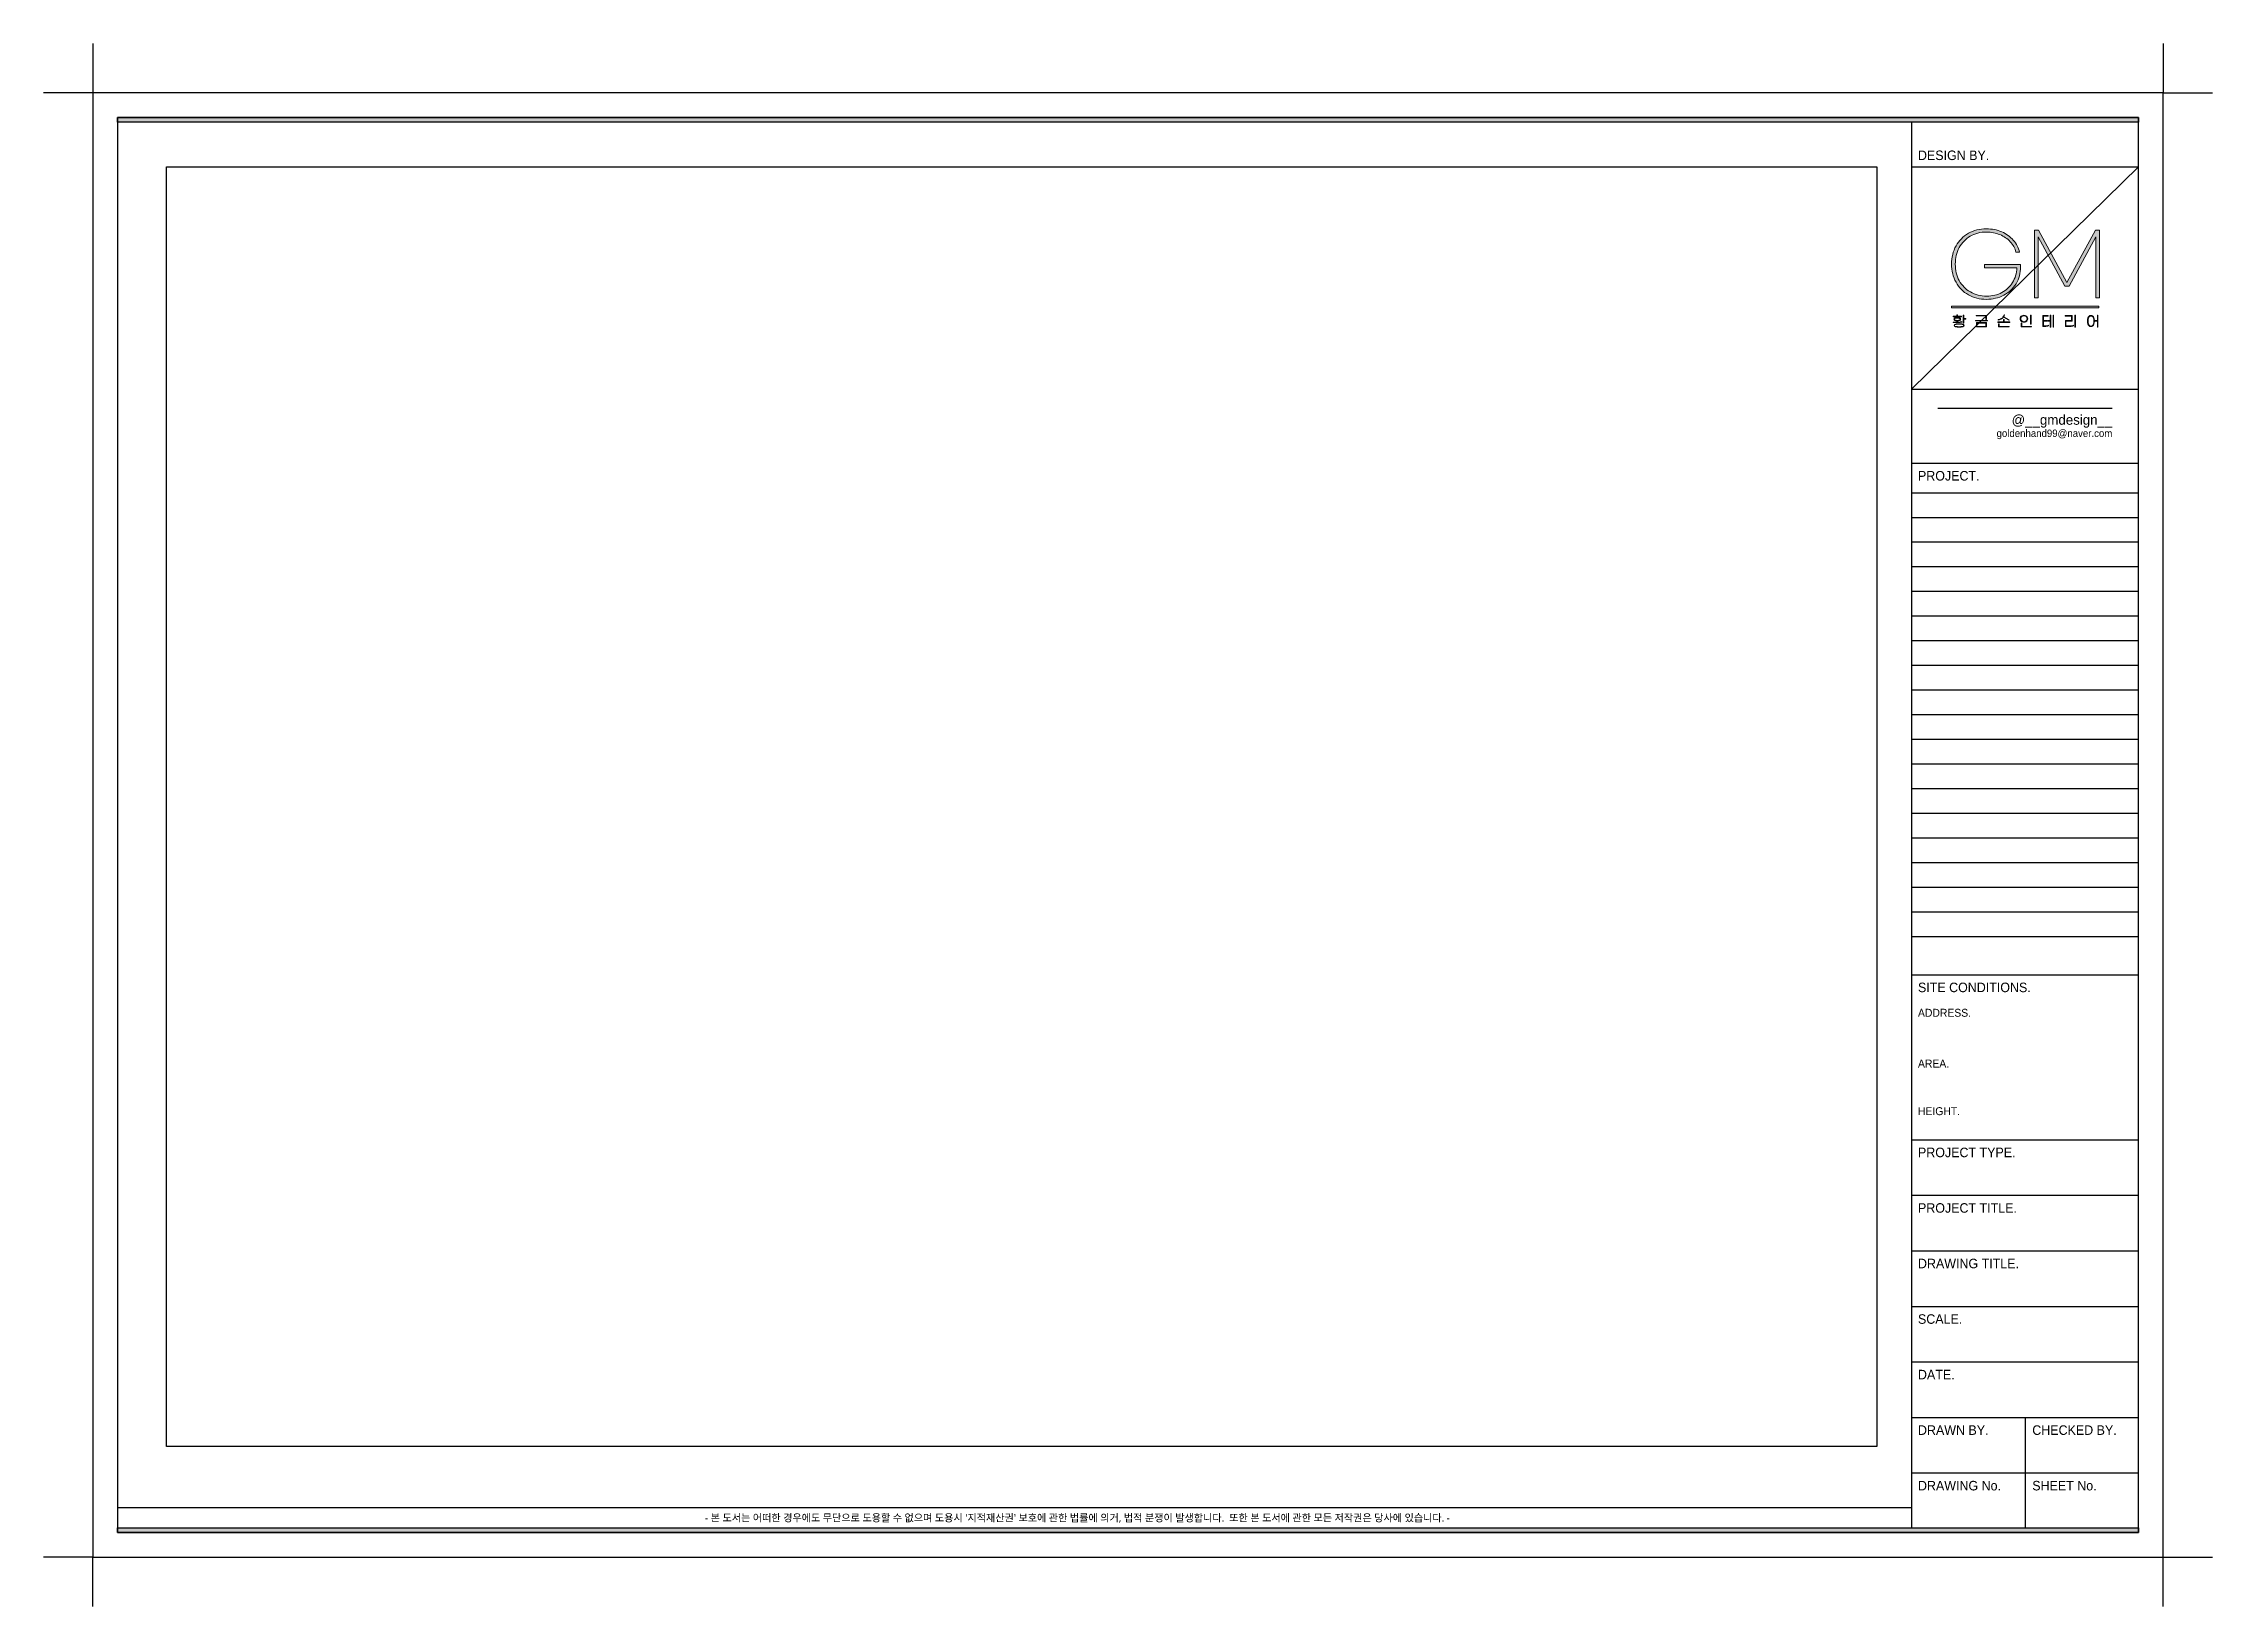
# Model space of a CAD drawing. Header units: millimetres. Extents: x 0 to 460316, y -63250 to 103204.
# Drawn here: x 15232 to 37232, y -8687 to 7163 of the extents above; entities that cross this region are included whole.
import ezdxf
from ezdxf.enums import TextEntityAlignment as Align

# ---------------------------------------------------------------- set-up
doc = ezdxf.new("R2010")
doc.units = ezdxf.units.MM
doc.header["$LTSCALE"] = 25
doc.layers.add('_U+B808_U+C774_U+C5B4 2', color=7, linetype='Continuous')
doc.layers.add('FORM(YOURNAME)-11', color=1, linetype='Continuous')
doc.styles.add('YOURNAME', font='HY울릉도M.TTF')
doc.styles.add('이윤정', font='l_10646.ttf')

msp = doc.modelspace()

# ---------------------------------------------------------------- texts
at = {"layer": 'FORM(YOURNAME)-11', "color": 14, "style": 'YOURNAME'}
for s, height, p in [('DESIGN BY.', 96.536, (34243.45, 6028.36)), ('PROJECT.', 96.536, (34243.45, 2778.8)), ('SITE CONDITIONS.', 96.5357, (34243.45, -2408.63)), ('PROJECT TYPE.', 96.5357, (34243.45, -4081.92)), ('PROJECT TITLE.', 96.5357, (34243.45, -4645.04)), ('DRAWING TITLE.', 96.5357, (34243.45, -5208.17)), ('SCALE.', 96.536, (34243.45, -5771.29)), ('DATE.', 96.536, (34243.45, -6334.42)), ('DRAWN BY.', 96.536, (34243.45, -6897.54)), ('CHECKED BY.', 96.5357, (35402.74, -6897.54)), ('DRAWING No.', 96.5357, (34243.45, -7460.67)), ('SHEET No.', 96.536, (35402.74, -7460.67))]:
    msp.add_text(s, height=height, dxfattribs=at).set_placement(p, align=Align.MIDDLE_LEFT)
for s, height, width, p in [('@__gmdesign__', 100, 1.03, (36214.35, 3296.36)), ('goldenhand99@naver.com', 75, 0.995, (36214.35, 3172.62))]:
    msp.add_text(s, height=height, dxfattribs=dict(at, width=width)).set_placement(p, align=Align.RIGHT)
at = {"layer": 'FORM(YOURNAME)-11', "color": 251, "style": 'YOURNAME'}
for s, p in [('ADDRESS.', (34243.45, -2666.06)), ('AREA.', (34243.45, -3180.92)), ('HEIGHT.', (34243.45, -3663.6))]:
    msp.add_text(s, height=80.446, dxfattribs=at).set_placement(p, align=Align.MIDDLE_LEFT)
at = {"layer": 'FORM(YOURNAME)-11', "color": 1, "style": '이윤정'}
msp.add_text("- 본 도서는 어떠한 경우에도 무단으로 도용할 수 없으며 도용시 '지적재산권' 보호에 관한 법률에 의거, 법적 분쟁이 발생합니다.  또한 본 도서에 관한 모든 저작권은 당사에 있습니다. -", height=75, dxfattribs=at).set_placement((25719.21, -7787.04), align=Align.MIDDLE_CENTER)

# ---------------------------------------------------------------- blocks, each defined once
blk = doc.blocks.new('block 29')
at = {"layer": '_U+B808_U+C774_U+C5B4 2'}
h = blk.add_hatch(color=35, dxfattribs=at)
h.dxf.hatch_style = 2
edge = h.paths.add_edge_path()
edge.add_spline(control_points=[(626.29, -130.32), (626.06, -130.35), (625.8, -130.36), (625.5, -130.36), (625.5, -130.36), (624.38, -130.36), (624.38, -130.36), (624.38, -130.36), (624.38, -130.21), (624.38, -130.21), (624.38, -130.21), (625.42, -130.21), (625.42, -130.21), (625.42, -130.21), (625.42, -129.89), (625.42, -129.89), (625.16, -129.88), (624.96, -129.84), (624.81, -129.76), (624.66, -129.68), (624.58, -129.57), (624.58, -129.44), (624.58, -129.3), (624.66, -129.19), (624.83, -129.1), (625, -129.02), (625.22, -128.98), (625.5, -128.98), (625.79, -128.98), (626.01, -129.02), (626.18, -129.1), (626.34, -129.19), (626.43, -129.3), (626.43, -129.44), (626.43, -129.57), (626.35, -129.68), (626.2, -129.76), (626.05, -129.84), (625.84, -129.89), (625.58, -129.89), (625.58, -129.89), (625.58, -130.21), (625.58, -130.21), (626.18, -130.2), (626.58, -130.16), (626.78, -130.07), (626.78, -130.07), (626.78, -130.22), (626.78, -130.22), (626.68, -130.27), (626.51, -130.3), (626.29, -130.32)], knot_values=[0, 0, 0, 0, 1, 1, 1, 2, 2, 2, 3, 3, 3, 4, 4, 4, 5, 5, 5, 6, 6, 6, 7, 7, 7, 8, 8, 8, 9, 9, 9, 10, 10, 10, 11, 11, 11, 12, 12, 12, 13, 13, 13, 14, 14, 14, 15, 15, 15, 16, 16, 16, 17, 17, 17, 17], degree=3, periodic=0)
h.paths.add_polyline_path([(626.62, -128.8), (624.41, -128.8), (624.41, -128.65), (625.41, -128.65), (625.41, -128.24), (625.58, -128.24), (625.58, -128.65), (626.62, -128.65)])
edge = h.paths.add_edge_path()
edge.add_spline(control_points=[(626.98, -130.76), (627.24, -130.83), (627.37, -130.96), (627.37, -131.13), (627.37, -131.3), (627.24, -131.42), (626.98, -131.5), (626.72, -131.57), (626.39, -131.61), (626, -131.61), (625.61, -131.61), (625.28, -131.57), (625.02, -131.5), (624.76, -131.42), (624.63, -131.3), (624.63, -131.13), (624.63, -130.96), (624.76, -130.83), (625.02, -130.76), (625.28, -130.68), (625.61, -130.65), (626, -130.65), (626.39, -130.65), (626.72, -130.68), (626.98, -130.76)], knot_values=[0, 0, 0, 0, 1, 1, 1, 2, 2, 2, 3, 3, 3, 4, 4, 4, 5, 5, 5, 6, 6, 6, 7, 7, 7, 8, 8, 8, 8], degree=3, periodic=0)
edge = h.paths.add_edge_path()
edge.add_spline(control_points=[(624.95, -129.67), (625.09, -129.72), (625.27, -129.75), (625.5, -129.75), (625.73, -129.75), (625.92, -129.72), (626.06, -129.67), (626.2, -129.61), (626.27, -129.53), (626.27, -129.44), (626.27, -129.34), (626.2, -129.27), (626.06, -129.21), (625.92, -129.15), (625.73, -129.13), (625.5, -129.13), (625.27, -129.13), (625.09, -129.15), (624.95, -129.21), (624.81, -129.27), (624.74, -129.34), (624.74, -129.44), (624.74, -129.53), (624.81, -129.61), (624.95, -129.67)], knot_values=[0, 0, 0, 0, 1, 1, 1, 2, 2, 2, 3, 3, 3, 4, 4, 4, 5, 5, 5, 6, 6, 6, 7, 7, 7, 8, 8, 8, 8], degree=3, periodic=0)
edge = h.paths.add_edge_path()
edge.add_spline(control_points=[(626.83, -131.38), (627.08, -131.33), (627.2, -131.25), (627.2, -131.13), (627.2, -131.01), (627.08, -130.92), (626.83, -130.87), (626.59, -130.82), (626.31, -130.79), (626, -130.79), (625.69, -130.79), (625.41, -130.82), (625.17, -130.87), (624.92, -130.92), (624.8, -131.01), (624.8, -131.13), (624.8, -131.25), (624.92, -131.33), (625.17, -131.38), (625.41, -131.44), (625.69, -131.46), (626, -131.46), (626.31, -131.46), (626.59, -131.44), (626.83, -131.38)], knot_values=[0, 0, 0, 0, 1, 1, 1, 2, 2, 2, 3, 3, 3, 4, 4, 4, 5, 5, 5, 6, 6, 6, 7, 7, 7, 8, 8, 8, 8], degree=3, periodic=0)
h.paths.add_polyline_path([(627.8, -129.28), (627.8, -129.43), (627.29, -129.43), (627.29, -130.53), (627.13, -130.53), (627.13, -128.32), (627.29, -128.32), (627.29, -129.28)])
h = blk.add_hatch(color=35, dxfattribs=at)
h.dxf.hatch_style = 2
h.paths.add_polyline_path([(633.67, -129.92), (630.41, -129.92), (630.41, -129.77), (633.67, -129.77)])
h.paths.add_polyline_path([(633.4, -129.51), (633.24, -129.51), (633.24, -128.55), (630.66, -128.55), (630.66, -128.4), (633.4, -128.4)])
h.paths.add_polyline_path([(633.41, -131.54), (630.67, -131.54), (630.67, -130.36), (633.41, -130.36)])
h.paths.add_polyline_path([(633.25, -131.39), (633.25, -130.51), (630.83, -130.51), (630.83, -131.39)])
h = blk.add_hatch(color=35, dxfattribs=at)
h.dxf.hatch_style = 2
h.paths.add_polyline_path([(639.69, -130.16), (639.69, -130.31), (636.44, -130.31), (636.44, -130.16), (637.98, -130.16), (637.98, -129.51), (638.15, -129.51), (638.15, -130.16)])
edge = h.paths.add_edge_path()
edge.add_spline(control_points=[(637.36, -129.47), (637.09, -129.61), (636.83, -129.68), (636.58, -129.68), (636.58, -129.68), (636.58, -129.53), (636.58, -129.53), (636.8, -129.52), (637.02, -129.46), (637.24, -129.35), (637.47, -129.24), (637.66, -129.08), (637.83, -128.89), (638, -128.7), (638.1, -128.49), (638.15, -128.26), (638.15, -128.26), (638.31, -128.28), (638.31, -128.28), (638.27, -128.46), (638.21, -128.63), (638.1, -128.79), (638.1, -128.79), (639.55, -129.58), (639.55, -129.58), (639.55, -129.58), (639.48, -129.71), (639.48, -129.71), (639.48, -129.71), (638.01, -128.93), (638.01, -128.93), (637.84, -129.15), (637.62, -129.33), (637.36, -129.47)], knot_values=[0, 0, 0, 0, 1, 1, 1, 2, 2, 2, 3, 3, 3, 4, 4, 4, 5, 5, 5, 6, 6, 6, 7, 7, 7, 8, 8, 8, 9, 9, 9, 10, 10, 10, 11, 11, 11, 11], degree=3, periodic=0)
h.paths.add_polyline_path([(636.86, -131.39), (639.51, -131.39), (639.51, -131.54), (636.7, -131.54), (636.7, -130.65), (636.86, -130.65)])
h = blk.add_hatch(color=35, dxfattribs=at)
h.dxf.hatch_style = 2
edge = h.paths.add_edge_path()
edge.add_spline(control_points=[(644.09, -128.5), (644.24, -128.59), (644.35, -128.7), (644.43, -128.84), (644.51, -128.98), (644.55, -129.14), (644.55, -129.31), (644.55, -129.49), (644.51, -129.65), (644.43, -129.79), (644.35, -129.93), (644.24, -130.04), (644.09, -130.13), (643.93, -130.21), (643.75, -130.25), (643.54, -130.25), (643.33, -130.25), (643.15, -130.21), (643, -130.13), (642.85, -130.04), (642.73, -129.93), (642.65, -129.79), (642.57, -129.65), (642.53, -129.49), (642.53, -129.31), (642.53, -129.14), (642.57, -128.98), (642.65, -128.84), (642.73, -128.7), (642.85, -128.59), (643, -128.5), (643.15, -128.42), (643.33, -128.38), (643.54, -128.38), (643.75, -128.38), (643.93, -128.42), (644.09, -128.5)], knot_values=[0, 0, 0, 0, 1, 1, 1, 2, 2, 2, 3, 3, 3, 4, 4, 4, 5, 5, 5, 6, 6, 6, 7, 7, 7, 8, 8, 8, 9, 9, 9, 10, 10, 10, 11, 11, 11, 12, 12, 12, 12], degree=3, periodic=0)
edge = h.paths.add_edge_path()
edge.add_spline(control_points=[(643.1, -128.62), (642.97, -128.69), (642.87, -128.78), (642.8, -128.9), (642.73, -129.02), (642.7, -129.16), (642.7, -129.31), (642.7, -129.47), (642.73, -129.61), (642.8, -129.73), (642.87, -129.85), (642.97, -129.94), (643.1, -130.01), (643.23, -130.07), (643.38, -130.11), (643.54, -130.11), (643.71, -130.11), (643.86, -130.07), (643.99, -130.01), (644.12, -129.94), (644.21, -129.85), (644.28, -129.73), (644.35, -129.61), (644.39, -129.47), (644.39, -129.31), (644.39, -129.16), (644.35, -129.02), (644.28, -128.9), (644.21, -128.78), (644.12, -128.69), (643.99, -128.62), (643.86, -128.56), (643.71, -128.52), (643.54, -128.52), (643.38, -128.52), (643.23, -128.56), (643.1, -128.62)], knot_values=[0, 0, 0, 0, 1, 1, 1, 2, 2, 2, 3, 3, 3, 4, 4, 4, 5, 5, 5, 6, 6, 6, 7, 7, 7, 8, 8, 8, 9, 9, 9, 10, 10, 10, 11, 11, 11, 12, 12, 12, 12], degree=3, periodic=0)
h.paths.add_polyline_path([(642.98, -131.39), (645.58, -131.39), (645.58, -131.54), (642.82, -131.54), (642.82, -130.53), (642.98, -130.53)])
h.paths.add_polyline_path([(645.45, -130.78), (645.29, -130.78), (645.29, -128.32), (645.45, -128.32)])
h = blk.add_hatch(color=35, dxfattribs=at)
h.dxf.hatch_style = 2
edge = h.paths.add_edge_path()
edge.add_spline(control_points=[(649.11, -131.24), (649.37, -131.24), (649.58, -131.22), (649.75, -131.19), (649.92, -131.17), (650.08, -131.12), (650.22, -131.05), (650.22, -131.05), (650.22, -131.21), (650.22, -131.21), (649.97, -131.33), (649.61, -131.39), (649.13, -131.39), (649.13, -131.39), (648.63, -131.39), (648.63, -131.39), (648.63, -131.39), (648.63, -128.48), (648.63, -128.48), (648.63, -128.48), (650.06, -128.48), (650.06, -128.48), (650.06, -128.48), (650.06, -128.63), (650.06, -128.63), (650.06, -128.63), (648.79, -128.63), (648.79, -128.63), (648.79, -128.63), (648.79, -129.81), (648.79, -129.81), (648.79, -129.81), (649.87, -129.81), (649.87, -129.81), (649.87, -129.81), (649.87, -129.96), (649.87, -129.96), (649.87, -129.96), (648.79, -129.96), (648.79, -129.96), (648.79, -129.96), (648.79, -131.24), (648.79, -131.24), (648.79, -131.24), (649.11, -131.24), (649.11, -131.24)], knot_values=[0, 0, 0, 0, 1, 1, 1, 2, 2, 2, 3, 3, 3, 4, 4, 4, 5, 5, 5, 6, 6, 6, 7, 7, 7, 8, 8, 8, 9, 9, 9, 10, 10, 10, 11, 11, 11, 12, 12, 12, 13, 13, 13, 14, 14, 14, 15, 15, 15, 15], degree=3, periodic=0)
h.paths.add_polyline_path([(650.64, -128.35), (650.8, -128.35), (650.8, -131.56), (650.64, -131.56), (650.64, -129.94), (650.06, -129.94), (650.06, -129.79), (650.64, -129.79)])
h.paths.add_polyline_path([(651.57, -128.32), (651.57, -131.62), (651.41, -131.62), (651.41, -128.32)])
h = blk.add_hatch(color=35, dxfattribs=at)
h.dxf.hatch_style = 2
edge = h.paths.add_edge_path()
edge.add_spline(control_points=[(656.55, -129.97), (656.55, -129.97), (654.9, -129.97), (654.9, -129.97), (654.9, -129.97), (654.9, -131.24), (654.9, -131.24), (654.9, -131.24), (656.08, -131.24), (656.08, -131.24), (656.23, -131.24), (656.39, -131.22), (656.55, -131.19), (656.7, -131.17), (656.83, -131.13), (656.93, -131.08), (656.93, -131.08), (656.93, -131.23), (656.93, -131.23), (656.83, -131.28), (656.71, -131.32), (656.55, -131.34), (656.4, -131.37), (656.24, -131.39), (656.08, -131.39), (656.08, -131.39), (654.74, -131.39), (654.74, -131.39), (654.74, -131.39), (654.74, -129.82), (654.74, -129.82), (654.74, -129.82), (656.39, -129.82), (656.39, -129.82), (656.39, -129.82), (656.39, -128.63), (656.39, -128.63), (656.39, -128.63), (654.73, -128.63), (654.73, -128.63), (654.73, -128.63), (654.73, -128.48), (654.73, -128.48), (654.73, -128.48), (656.55, -128.48), (656.55, -128.48), (656.55, -128.48), (656.55, -129.97), (656.55, -129.97)], knot_values=[0, 0, 0, 0, 1, 1, 1, 2, 2, 2, 3, 3, 3, 4, 4, 4, 5, 5, 5, 6, 6, 6, 7, 7, 7, 8, 8, 8, 9, 9, 9, 10, 10, 10, 11, 11, 11, 12, 12, 12, 13, 13, 13, 14, 14, 14, 15, 15, 15, 16, 16, 16, 16], degree=3, periodic=0)
h.paths.add_polyline_path([(657.51, -131.62), (657.34, -131.62), (657.34, -128.32), (657.51, -128.32)])
h = blk.add_hatch(color=35, dxfattribs=at)
h.dxf.hatch_style = 2
edge = h.paths.add_edge_path()
edge.add_spline(control_points=[(663.56, -128.32), (663.56, -128.32), (663.56, -131.62), (663.56, -131.62), (663.56, -131.62), (663.4, -131.62), (663.4, -131.62), (663.4, -131.62), (663.4, -129.94), (663.4, -129.94), (663.4, -129.94), (662.6, -129.94), (662.6, -129.94), (662.6, -130.27), (662.56, -130.54), (662.48, -130.77), (662.4, -130.99), (662.29, -131.16), (662.14, -131.27), (662, -131.38), (661.84, -131.43), (661.65, -131.43), (661.47, -131.43), (661.3, -131.38), (661.16, -131.27), (661.02, -131.16), (660.91, -130.99), (660.82, -130.76), (660.74, -130.54), (660.7, -130.26), (660.7, -129.93), (660.7, -129.6), (660.74, -129.33), (660.82, -129.1), (660.91, -128.88), (661.02, -128.71), (661.16, -128.6), (661.3, -128.49), (661.47, -128.43), (661.65, -128.43), (661.83, -128.43), (661.99, -128.48), (662.13, -128.58), (662.26, -128.68), (662.37, -128.83), (662.46, -129.04), (662.54, -129.24), (662.59, -129.5), (662.6, -129.79), (662.6, -129.79), (663.4, -129.79), (663.4, -129.79), (663.4, -129.79), (663.4, -128.32), (663.4, -128.32), (663.4, -128.32), (663.56, -128.32), (663.56, -128.32)], knot_values=[0, 0, 0, 0, 1, 1, 1, 2, 2, 2, 3, 3, 3, 4, 4, 4, 5, 5, 5, 6, 6, 6, 7, 7, 7, 8, 8, 8, 9, 9, 9, 10, 10, 10, 11, 11, 11, 12, 12, 12, 13, 13, 13, 14, 14, 14, 15, 15, 15, 16, 16, 16, 17, 17, 17, 18, 18, 18, 19, 19, 19, 19], degree=3, periodic=0)
edge = h.paths.add_edge_path()
edge.add_spline(control_points=[(662.06, -131.13), (662.18, -131.03), (662.27, -130.88), (662.34, -130.68), (662.4, -130.48), (662.44, -130.23), (662.44, -129.93), (662.44, -129.64), (662.4, -129.39), (662.34, -129.19), (662.27, -128.98), (662.18, -128.83), (662.06, -128.73), (661.94, -128.63), (661.8, -128.58), (661.65, -128.58), (661.5, -128.58), (661.37, -128.63), (661.25, -128.73), (661.13, -128.83), (661.04, -128.98), (660.97, -129.19), (660.9, -129.39), (660.87, -129.64), (660.87, -129.93), (660.87, -130.23), (660.9, -130.48), (660.97, -130.68), (661.04, -130.88), (661.13, -131.03), (661.25, -131.13), (661.37, -131.23), (661.5, -131.28), (661.65, -131.28), (661.8, -131.28), (661.94, -131.23), (662.06, -131.13)], knot_values=[0, 0, 0, 0, 1, 1, 1, 2, 2, 2, 3, 3, 3, 4, 4, 4, 5, 5, 5, 6, 6, 6, 7, 7, 7, 8, 8, 8, 9, 9, 9, 10, 10, 10, 11, 11, 11, 12, 12, 12, 12], degree=3, periodic=0)
at = {"layer": '_U+B808_U+C774_U+C5B4 2', "lineweight": 0}
for points in [[(626.62, -128.8), (624.41, -128.8), (624.41, -128.65), (625.41, -128.65), (625.41, -128.24), (625.58, -128.24), (625.58, -128.65), (626.62, -128.65), (626.62, -128.8)], [(627.8, -129.28), (627.8, -129.43), (627.29, -129.43), (627.29, -130.53), (627.13, -130.53), (627.13, -128.32), (627.29, -128.32), (627.29, -129.28), (627.8, -129.28)], [(633.4, -129.51), (633.24, -129.51), (633.24, -128.55), (630.66, -128.55), (630.66, -128.4), (633.4, -128.4), (633.4, -129.51)], [(645.45, -130.78), (645.29, -130.78), (645.29, -128.32), (645.45, -128.32), (645.45, -130.78)], [(650.64, -128.35), (650.8, -128.35), (650.8, -131.56), (650.64, -131.56), (650.64, -129.94), (650.06, -129.94), (650.06, -129.79), (650.64, -129.79), (650.64, -128.35)], [(651.57, -128.32), (651.57, -131.62), (651.41, -131.62), (651.41, -128.32), (651.57, -128.32)], [(657.51, -131.62), (657.34, -131.62), (657.34, -128.32), (657.51, -128.32), (657.51, -131.62)], [(633.67, -129.92), (630.41, -129.92), (630.41, -129.77), (633.67, -129.77), (633.67, -129.92)], [(633.41, -131.54), (630.67, -131.54), (630.67, -130.36), (633.41, -130.36), (633.41, -131.54)], [(633.25, -131.39), (633.25, -130.51), (630.83, -130.51), (630.83, -131.39), (633.25, -131.39)], [(639.69, -130.16), (639.69, -130.31), (636.44, -130.31), (636.44, -130.16), (637.98, -130.16), (637.98, -129.51), (638.15, -129.51), (638.15, -130.16), (639.69, -130.16)], [(636.86, -131.39), (639.51, -131.39), (639.51, -131.54), (636.7, -131.54), (636.7, -130.65), (636.86, -130.65), (636.86, -131.39)], [(642.98, -131.39), (645.58, -131.39), (645.58, -131.54), (642.82, -131.54), (642.82, -130.53), (642.98, -130.53), (642.98, -131.39)]]:
    blk.add_lwpolyline(points, dxfattribs=at)
for points, knots in [([(626.29, -130.32), (626.06, -130.35), (625.8, -130.36), (625.5, -130.36), (625.5, -130.36), (624.38, -130.36), (624.38, -130.36), (624.38, -130.36), (624.38, -130.21), (624.38, -130.21), (624.38, -130.21), (625.42, -130.21), (625.42, -130.21), (625.42, -130.21), (625.42, -129.89), (625.42, -129.89), (625.16, -129.88), (624.96, -129.84), (624.81, -129.76), (624.66, -129.68), (624.58, -129.57), (624.58, -129.44), (624.58, -129.3), (624.66, -129.19), (624.83, -129.1), (625, -129.02), (625.22, -128.98), (625.5, -128.98), (625.79, -128.98), (626.01, -129.02), (626.18, -129.1), (626.34, -129.19), (626.43, -129.3), (626.43, -129.44), (626.43, -129.57), (626.35, -129.68), (626.2, -129.76), (626.05, -129.84), (625.84, -129.89), (625.58, -129.89), (625.58, -129.89), (625.58, -130.21), (625.58, -130.21), (626.18, -130.2), (626.58, -130.16), (626.78, -130.07), (626.78, -130.07), (626.78, -130.22), (626.78, -130.22), (626.68, -130.27), (626.51, -130.3), (626.29, -130.32)], [0, 0, 0, 0, 1, 1, 1, 2, 2, 2, 3, 3, 3, 4, 4, 4, 5, 5, 5, 6, 6, 6, 7, 7, 7, 8, 8, 8, 9, 9, 9, 10, 10, 10, 11, 11, 11, 12, 12, 12, 13, 13, 13, 14, 14, 14, 15, 15, 15, 16, 16, 16, 17, 17, 17, 17]), ([(637.36, -129.47), (637.09, -129.61), (636.83, -129.68), (636.58, -129.68), (636.58, -129.68), (636.58, -129.53), (636.58, -129.53), (636.8, -129.52), (637.02, -129.46), (637.24, -129.35), (637.47, -129.24), (637.66, -129.08), (637.83, -128.89), (638, -128.7), (638.1, -128.49), (638.15, -128.26), (638.15, -128.26), (638.31, -128.28), (638.31, -128.28), (638.27, -128.46), (638.21, -128.63), (638.1, -128.79), (638.1, -128.79), (639.55, -129.58), (639.55, -129.58), (639.55, -129.58), (639.48, -129.71), (639.48, -129.71), (639.48, -129.71), (638.01, -128.93), (638.01, -128.93), (637.84, -129.15), (637.62, -129.33), (637.36, -129.47)], [0, 0, 0, 0, 1, 1, 1, 2, 2, 2, 3, 3, 3, 4, 4, 4, 5, 5, 5, 6, 6, 6, 7, 7, 7, 8, 8, 8, 9, 9, 9, 10, 10, 10, 11, 11, 11, 11]), ([(644.09, -128.5), (644.24, -128.59), (644.35, -128.7), (644.43, -128.84), (644.51, -128.98), (644.55, -129.14), (644.55, -129.31), (644.55, -129.49), (644.51, -129.65), (644.43, -129.79), (644.35, -129.93), (644.24, -130.04), (644.09, -130.13), (643.93, -130.21), (643.75, -130.25), (643.54, -130.25), (643.33, -130.25), (643.15, -130.21), (643, -130.13), (642.85, -130.04), (642.73, -129.93), (642.65, -129.79), (642.57, -129.65), (642.53, -129.49), (642.53, -129.31), (642.53, -129.14), (642.57, -128.98), (642.65, -128.84), (642.73, -128.7), (642.85, -128.59), (643, -128.5), (643.15, -128.42), (643.33, -128.38), (643.54, -128.38), (643.75, -128.38), (643.93, -128.42), (644.09, -128.5)], [0, 0, 0, 0, 1, 1, 1, 2, 2, 2, 3, 3, 3, 4, 4, 4, 5, 5, 5, 6, 6, 6, 7, 7, 7, 8, 8, 8, 9, 9, 9, 10, 10, 10, 11, 11, 11, 12, 12, 12, 12]), ([(643.1, -128.62), (642.97, -128.69), (642.87, -128.78), (642.8, -128.9), (642.73, -129.02), (642.7, -129.16), (642.7, -129.31), (642.7, -129.47), (642.73, -129.61), (642.8, -129.73), (642.87, -129.85), (642.97, -129.94), (643.1, -130.01), (643.23, -130.07), (643.38, -130.11), (643.54, -130.11), (643.71, -130.11), (643.86, -130.07), (643.99, -130.01), (644.12, -129.94), (644.21, -129.85), (644.28, -129.73), (644.35, -129.61), (644.39, -129.47), (644.39, -129.31), (644.39, -129.16), (644.35, -129.02), (644.28, -128.9), (644.21, -128.78), (644.12, -128.69), (643.99, -128.62), (643.86, -128.56), (643.71, -128.52), (643.54, -128.52), (643.38, -128.52), (643.23, -128.56), (643.1, -128.62)], [0, 0, 0, 0, 1, 1, 1, 2, 2, 2, 3, 3, 3, 4, 4, 4, 5, 5, 5, 6, 6, 6, 7, 7, 7, 8, 8, 8, 9, 9, 9, 10, 10, 10, 11, 11, 11, 12, 12, 12, 12]), ([(649.11, -131.24), (649.37, -131.24), (649.58, -131.22), (649.75, -131.19), (649.92, -131.17), (650.08, -131.12), (650.22, -131.05), (650.22, -131.05), (650.22, -131.21), (650.22, -131.21), (649.97, -131.33), (649.61, -131.39), (649.13, -131.39), (649.13, -131.39), (648.63, -131.39), (648.63, -131.39), (648.63, -131.39), (648.63, -128.48), (648.63, -128.48), (648.63, -128.48), (650.06, -128.48), (650.06, -128.48), (650.06, -128.48), (650.06, -128.63), (650.06, -128.63), (650.06, -128.63), (648.79, -128.63), (648.79, -128.63), (648.79, -128.63), (648.79, -129.81), (648.79, -129.81), (648.79, -129.81), (649.87, -129.81), (649.87, -129.81), (649.87, -129.81), (649.87, -129.96), (649.87, -129.96), (649.87, -129.96), (648.79, -129.96), (648.79, -129.96), (648.79, -129.96), (648.79, -131.24), (648.79, -131.24), (648.79, -131.24), (649.11, -131.24), (649.11, -131.24)], [0, 0, 0, 0, 1, 1, 1, 2, 2, 2, 3, 3, 3, 4, 4, 4, 5, 5, 5, 6, 6, 6, 7, 7, 7, 8, 8, 8, 9, 9, 9, 10, 10, 10, 11, 11, 11, 12, 12, 12, 13, 13, 13, 14, 14, 14, 15, 15, 15, 15]), ([(656.55, -129.97), (656.55, -129.97), (654.9, -129.97), (654.9, -129.97), (654.9, -129.97), (654.9, -131.24), (654.9, -131.24), (654.9, -131.24), (656.08, -131.24), (656.08, -131.24), (656.23, -131.24), (656.39, -131.22), (656.55, -131.19), (656.7, -131.17), (656.83, -131.13), (656.93, -131.08), (656.93, -131.08), (656.93, -131.23), (656.93, -131.23), (656.83, -131.28), (656.71, -131.32), (656.55, -131.34), (656.4, -131.37), (656.24, -131.39), (656.08, -131.39), (656.08, -131.39), (654.74, -131.39), (654.74, -131.39), (654.74, -131.39), (654.74, -129.82), (654.74, -129.82), (654.74, -129.82), (656.39, -129.82), (656.39, -129.82), (656.39, -129.82), (656.39, -128.63), (656.39, -128.63), (656.39, -128.63), (654.73, -128.63), (654.73, -128.63), (654.73, -128.63), (654.73, -128.48), (654.73, -128.48), (654.73, -128.48), (656.55, -128.48), (656.55, -128.48), (656.55, -128.48), (656.55, -129.97), (656.55, -129.97)], [0, 0, 0, 0, 1, 1, 1, 2, 2, 2, 3, 3, 3, 4, 4, 4, 5, 5, 5, 6, 6, 6, 7, 7, 7, 8, 8, 8, 9, 9, 9, 10, 10, 10, 11, 11, 11, 12, 12, 12, 13, 13, 13, 14, 14, 14, 15, 15, 15, 16, 16, 16, 16]), ([(663.56, -128.32), (663.56, -128.32), (663.56, -131.62), (663.56, -131.62), (663.56, -131.62), (663.4, -131.62), (663.4, -131.62), (663.4, -131.62), (663.4, -129.94), (663.4, -129.94), (663.4, -129.94), (662.6, -129.94), (662.6, -129.94), (662.6, -130.27), (662.56, -130.54), (662.48, -130.77), (662.4, -130.99), (662.29, -131.16), (662.14, -131.27), (662, -131.38), (661.84, -131.43), (661.65, -131.43), (661.47, -131.43), (661.3, -131.38), (661.16, -131.27), (661.02, -131.16), (660.91, -130.99), (660.82, -130.76), (660.74, -130.54), (660.7, -130.26), (660.7, -129.93), (660.7, -129.6), (660.74, -129.33), (660.82, -129.1), (660.91, -128.88), (661.02, -128.71), (661.16, -128.6), (661.3, -128.49), (661.47, -128.43), (661.65, -128.43), (661.83, -128.43), (661.99, -128.48), (662.13, -128.58), (662.26, -128.68), (662.37, -128.83), (662.46, -129.04), (662.54, -129.24), (662.59, -129.5), (662.6, -129.79), (662.6, -129.79), (663.4, -129.79), (663.4, -129.79), (663.4, -129.79), (663.4, -128.32), (663.4, -128.32), (663.4, -128.32), (663.56, -128.32), (663.56, -128.32)], [0, 0, 0, 0, 1, 1, 1, 2, 2, 2, 3, 3, 3, 4, 4, 4, 5, 5, 5, 6, 6, 6, 7, 7, 7, 8, 8, 8, 9, 9, 9, 10, 10, 10, 11, 11, 11, 12, 12, 12, 13, 13, 13, 14, 14, 14, 15, 15, 15, 16, 16, 16, 17, 17, 17, 18, 18, 18, 19, 19, 19, 19]), ([(662.06, -131.13), (662.18, -131.03), (662.27, -130.88), (662.34, -130.68), (662.4, -130.48), (662.44, -130.23), (662.44, -129.93), (662.44, -129.64), (662.4, -129.39), (662.34, -129.19), (662.27, -128.98), (662.18, -128.83), (662.06, -128.73), (661.94, -128.63), (661.8, -128.58), (661.65, -128.58), (661.5, -128.58), (661.37, -128.63), (661.25, -128.73), (661.13, -128.83), (661.04, -128.98), (660.97, -129.19), (660.9, -129.39), (660.87, -129.64), (660.87, -129.93), (660.87, -130.23), (660.9, -130.48), (660.97, -130.68), (661.04, -130.88), (661.13, -131.03), (661.25, -131.13), (661.37, -131.23), (661.5, -131.28), (661.65, -131.28), (661.8, -131.28), (661.94, -131.23), (662.06, -131.13)], [0, 0, 0, 0, 1, 1, 1, 2, 2, 2, 3, 3, 3, 4, 4, 4, 5, 5, 5, 6, 6, 6, 7, 7, 7, 8, 8, 8, 9, 9, 9, 10, 10, 10, 11, 11, 11, 12, 12, 12, 12]), ([(626.98, -130.76), (627.24, -130.83), (627.37, -130.96), (627.37, -131.13), (627.37, -131.3), (627.24, -131.42), (626.98, -131.5), (626.72, -131.57), (626.39, -131.61), (626, -131.61), (625.61, -131.61), (625.28, -131.57), (625.02, -131.5), (624.76, -131.42), (624.63, -131.3), (624.63, -131.13), (624.63, -130.96), (624.76, -130.83), (625.02, -130.76), (625.28, -130.68), (625.61, -130.65), (626, -130.65), (626.39, -130.65), (626.72, -130.68), (626.98, -130.76)], [0, 0, 0, 0, 1, 1, 1, 2, 2, 2, 3, 3, 3, 4, 4, 4, 5, 5, 5, 6, 6, 6, 7, 7, 7, 8, 8, 8, 8]), ([(624.95, -129.67), (625.09, -129.72), (625.27, -129.75), (625.5, -129.75), (625.73, -129.75), (625.92, -129.72), (626.06, -129.67), (626.2, -129.61), (626.27, -129.53), (626.27, -129.44), (626.27, -129.34), (626.2, -129.27), (626.06, -129.21), (625.92, -129.15), (625.73, -129.13), (625.5, -129.13), (625.27, -129.13), (625.09, -129.15), (624.95, -129.21), (624.81, -129.27), (624.74, -129.34), (624.74, -129.44), (624.74, -129.53), (624.81, -129.61), (624.95, -129.67)], [0, 0, 0, 0, 1, 1, 1, 2, 2, 2, 3, 3, 3, 4, 4, 4, 5, 5, 5, 6, 6, 6, 7, 7, 7, 8, 8, 8, 8]), ([(626.83, -131.38), (627.08, -131.33), (627.2, -131.25), (627.2, -131.13), (627.2, -131.01), (627.08, -130.92), (626.83, -130.87), (626.59, -130.82), (626.31, -130.79), (626, -130.79), (625.69, -130.79), (625.41, -130.82), (625.17, -130.87), (624.92, -130.92), (624.8, -131.01), (624.8, -131.13), (624.8, -131.25), (624.92, -131.33), (625.17, -131.38), (625.41, -131.44), (625.69, -131.46), (626, -131.46), (626.31, -131.46), (626.59, -131.44), (626.83, -131.38)], [0, 0, 0, 0, 1, 1, 1, 2, 2, 2, 3, 3, 3, 4, 4, 4, 5, 5, 5, 6, 6, 6, 7, 7, 7, 8, 8, 8, 8])]:
    blk.add_open_spline(points, degree=3, knots=knots, dxfattribs=at)
blk = doc.blocks.new('block 30')
at = {"layer": '_U+B808_U+C774_U+C5B4 2'}
h = blk.add_hatch(color=35, dxfattribs=at)
h.dxf.hatch_style = 2
edge = h.paths.add_edge_path()
edge.add_spline(control_points=[(637.53, -105.82), (638.78, -106.37), (639.83, -107.12), (640.66, -108.08), (641.5, -109.03), (642.06, -110.11), (642.35, -111.29), (642.35, -111.29), (641.36, -111.29), (641.36, -111.29), (641.11, -110.26), (640.6, -109.33), (639.84, -108.5), (639.08, -107.68), (638.14, -107.03), (637.02, -106.57), (635.9, -106.11), (634.7, -105.88), (633.42, -105.88), (631.78, -105.88), (630.32, -106.25), (629.04, -106.99), (627.76, -107.73), (626.76, -108.76), (626.05, -110.08), (625.33, -111.4), (624.97, -112.88), (624.97, -114.53), (624.97, -116.2), (625.33, -117.69), (626.05, -119), (626.76, -120.31), (627.77, -121.34), (629.05, -122.08), (630.34, -122.82), (631.82, -123.19), (633.49, -123.19), (634.98, -123.19), (636.34, -122.87), (637.56, -122.23), (638.78, -121.59), (639.75, -120.69), (640.47, -119.53), (641.18, -118.38), (641.57, -117.05), (641.61, -115.55), (641.61, -115.55), (632.88, -115.55), (632.88, -115.55), (632.88, -115.55), (632.88, -114.65), (632.88, -114.65), (632.88, -114.65), (642.63, -114.65), (642.63, -114.65), (642.63, -114.65), (642.63, -115.25), (642.63, -115.25), (642.63, -116.97), (642.23, -118.49), (641.42, -119.84), (640.6, -121.18), (639.49, -122.22), (638.08, -122.96), (636.67, -123.7), (635.11, -124.07), (633.39, -124.07), (631.57, -124.07), (629.95, -123.66), (628.52, -122.85), (627.09, -122.03), (625.98, -120.89), (625.18, -119.44), (624.37, -117.99), (623.97, -116.36), (623.97, -114.53), (623.97, -112.71), (624.37, -111.08), (625.18, -109.63), (625.98, -108.18), (627.09, -107.04), (628.52, -106.22), (629.95, -105.41), (631.57, -105), (633.39, -105), (634.89, -105), (636.27, -105.27), (637.53, -105.82)], knot_values=[0, 0, 0, 0, 1, 1, 1, 2, 2, 2, 3, 3, 3, 4, 4, 4, 5, 5, 5, 6, 6, 6, 7, 7, 7, 8, 8, 8, 9, 9, 9, 10, 10, 10, 11, 11, 11, 12, 12, 12, 13, 13, 13, 14, 14, 14, 15, 15, 15, 16, 16, 16, 17, 17, 17, 18, 18, 18, 19, 19, 19, 20, 20, 20, 21, 21, 21, 22, 22, 22, 23, 23, 23, 24, 24, 24, 25, 25, 25, 26, 26, 26, 27, 27, 27, 28, 28, 28, 29, 29, 29, 29], degree=3, periodic=0)
h = blk.add_hatch(color=35, dxfattribs=at)
h.dxf.hatch_style = 2
h.paths.add_polyline_path([(646.36, -105.39), (647.49, -105.39), (655.18, -119.56), (662.86, -105.39), (663.97, -105.39), (663.97, -123.68), (662.98, -123.68), (662.98, -107.17), (655.73, -120.53), (654.6, -120.53), (647.35, -107.17), (647.35, -123.68), (646.36, -123.68)])
at = {"layer": '_U+B808_U+C774_U+C5B4 2', "lineweight": 0}
blk.add_lwpolyline([(646.36, -105.39), (647.49, -105.39), (655.18, -119.56), (662.86, -105.39), (663.97, -105.39), (663.97, -123.68), (662.98, -123.68), (662.98, -107.17), (655.73, -120.53), (654.6, -120.53), (647.35, -107.17), (647.35, -123.68), (646.36, -123.68), (646.36, -105.39)], dxfattribs=at)
blk.add_open_spline([(637.53, -105.82), (638.78, -106.37), (639.83, -107.12), (640.66, -108.08), (641.5, -109.03), (642.06, -110.11), (642.35, -111.29), (642.35, -111.29), (641.36, -111.29), (641.36, -111.29), (641.11, -110.26), (640.6, -109.33), (639.84, -108.5), (639.08, -107.68), (638.14, -107.03), (637.02, -106.57), (635.9, -106.11), (634.7, -105.88), (633.42, -105.88), (631.78, -105.88), (630.32, -106.25), (629.04, -106.99), (627.76, -107.73), (626.76, -108.76), (626.05, -110.08), (625.33, -111.4), (624.97, -112.88), (624.97, -114.53), (624.97, -116.2), (625.33, -117.69), (626.05, -119), (626.76, -120.31), (627.77, -121.34), (629.05, -122.08), (630.34, -122.82), (631.82, -123.19), (633.49, -123.19), (634.98, -123.19), (636.34, -122.87), (637.56, -122.23), (638.78, -121.59), (639.75, -120.69), (640.47, -119.53), (641.18, -118.38), (641.57, -117.05), (641.61, -115.55), (641.61, -115.55), (632.88, -115.55), (632.88, -115.55), (632.88, -115.55), (632.88, -114.65), (632.88, -114.65), (632.88, -114.65), (642.63, -114.65), (642.63, -114.65), (642.63, -114.65), (642.63, -115.25), (642.63, -115.25), (642.63, -116.97), (642.23, -118.49), (641.42, -119.84), (640.6, -121.18), (639.49, -122.22), (638.08, -122.96), (636.67, -123.7), (635.11, -124.07), (633.39, -124.07), (631.57, -124.07), (629.95, -123.66), (628.52, -122.85), (627.09, -122.03), (625.98, -120.89), (625.18, -119.44), (624.37, -117.99), (623.97, -116.36), (623.97, -114.53), (623.97, -112.71), (624.37, -111.08), (625.18, -109.63), (625.98, -108.18), (627.09, -107.04), (628.52, -106.22), (629.95, -105.41), (631.57, -105), (633.39, -105), (634.89, -105), (636.27, -105.27), (637.53, -105.82)], degree=3, knots=[0, 0, 0, 0, 1, 1, 1, 2, 2, 2, 3, 3, 3, 4, 4, 4, 5, 5, 5, 6, 6, 6, 7, 7, 7, 8, 8, 8, 9, 9, 9, 10, 10, 10, 11, 11, 11, 12, 12, 12, 13, 13, 13, 14, 14, 14, 15, 15, 15, 16, 16, 16, 17, 17, 17, 18, 18, 18, 19, 19, 19, 20, 20, 20, 21, 21, 21, 22, 22, 22, 23, 23, 23, 24, 24, 24, 25, 25, 25, 26, 26, 26, 27, 27, 27, 28, 28, 28, 29, 29, 29, 29], dxfattribs=at)
blk = doc.blocks.new('block 28')
at = {"layer": '_U+B808_U+C774_U+C5B4 2'}
for name in ['block 30', 'block 29']:
    blk.add_blockref(name, (0, 0), dxfattribs=at)
blk = doc.blocks.new('block 27')
at = {"layer": '_U+B808_U+C774_U+C5B4 2'}
h = blk.add_hatch(color=35, dxfattribs=at)
h.dxf.hatch_style = 2
h.paths.add_polyline_path([(663.76, -126.35), (623.97, -126.35), (623.97, -125.94), (663.76, -125.94)])
at = {"layer": '_U+B808_U+C774_U+C5B4 2', "lineweight": 0}
blk.add_lwpolyline([(663.76, -126.35), (623.97, -126.35), (623.97, -125.94), (663.76, -125.94), (663.76, -126.35)], dxfattribs=at)
at = {"layer": '_U+B808_U+C774_U+C5B4 2'}
blk.add_blockref('block 28', (0, 0), dxfattribs=at)

# ---------------------------------------------------------------- hatches: boundary and pattern name
at = {"layer": 'FORM(YOURNAME)-11'}
h = msp.add_hatch(color=256, dxfattribs=at)
h.dxf.hatch_style = 1
h.paths.add_polyline_path([(15981.59, 6412.96), (36481.59, 6412.96), (36481.59, 6362.96), (15981.59, 6362.96)])
h.paths.add_polyline_path([(15981.59, -7887.04), (36481.59, -7887.04), (36481.59, -7937.04), (15981.59, -7937.04)])

# ---------------------------------------------------------------- linework, layer by layer
at = {"layer": 'Defpoints', "color": 158}
for p, q in [((34179.09, 6362.96), (34179.09, -7887.04)), ((34179.09, 5912.96), (36481.59, 5912.96)), ((36481.59, 5912.96), (34179.09, 3657.51)), ((34179.09, 3657.51), (36481.59, 3657.51)), ((34179.09, -7687.04), (15981.59, -7687.04))]:
    msp.add_line(p, q, dxfattribs=at)
at = {"layer": 'Defpoints', "color": 1}
for points in [[(15731.59, 7162.96), (15731.59, 6662.96), (15231.59, 6662.96)], [(36731.59, 7162.96), (36731.59, 6662.96), (37231.59, 6662.96)], [(15731.59, -8687.04), (15731.59, -8187.04), (15231.59, -8187.04)], [(36731.59, -8687.04), (36731.59, -8187.04), (37231.59, -8187.04)]]:
    msp.add_lwpolyline(points, dxfattribs=at)
at = {"layer": 'Defpoints', "color": 158}
for points in [[(15981.59, -7937.04), (36481.59, -7937.04), (36481.59, 6412.96), (15981.59, 6412.96)], [(16481.59, 5912.96), (33826.59, 5912.96), (33826.59, -7062.04), (16481.59, -7062.04)]]:
    msp.add_lwpolyline(points, close=True, dxfattribs=at)
at = {"layer": 'FORM(YOURNAME)-11', "color": 251}
msp.add_line((34446.33, 3464.8), (36214.35, 3464.8), dxfattribs=at)
at = {"layer": 'FORM(YOURNAME)-11', "color": 14}
for p, q in [((34179.09, 2907.51), (36481.59, 2907.51)), ((34179.09, 2607.51), (36481.59, 2607.51)), ((34179.09, 2357.51), (36481.59, 2357.51)), ((34179.09, 2107.51), (36481.59, 2107.51)), ((34179.09, 1857.51), (36481.59, 1857.51)), ((34179.09, 1607.51), (36481.59, 1607.51)), ((34179.09, 1357.51), (36481.59, 1357.51)), ((34179.09, 1107.51), (36481.59, 1107.51)), ((34179.09, 857.51), (36481.59, 857.51)), ((34179.09, 607.51), (36481.59, 607.51)), ((34179.09, 357.51), (36481.59, 357.51)), ((34179.09, 107.51), (36481.59, 107.51)), ((34179.09, -142.49), (36481.59, -142.49)), ((34179.09, -392.49), (36481.59, -392.49)), ((34179.09, -642.49), (36481.59, -642.49)), ((34179.09, -892.49), (36481.59, -892.49)), ((34179.09, -1142.49), (36481.59, -1142.49)), ((34179.09, -1392.49), (36481.59, -1392.49)), ((34179.09, -1642.49), (36481.59, -1642.49)), ((34179.09, -1892.49), (36481.59, -1892.49)), ((34179.09, -2279.92), (36481.59, -2279.92)), ((34179.09, -3953.21), (36481.59, -3953.21)), ((34179.09, -4516.33), (36481.59, -4516.33)), ((34179.09, -5079.46), (36481.59, -5079.46)), ((34179.09, -5642.58), (36481.59, -5642.58)), ((34179.09, -6205.71), (36481.59, -6205.71)), ((34179.09, -6768.83), (36481.59, -6768.83)), ((35330.34, -6768.83), (35330.34, -7887.04)), ((34179.09, -7331.96), (36481.59, -7331.96))]:
    msp.add_line(p, q, dxfattribs=at)
at = {"layer": 'FORM(YOURNAME)-11', "color": 250}
msp.add_lwpolyline([(15731.59, -8187.04), (36731.59, -8187.04), (36731.59, 6662.96), (15731.59, 6662.96)], close=True, dxfattribs=at)
at = {"layer": 'FORM(YOURNAME)-11'}
for points in [[(15981.59, 6412.96), (36481.59, 6412.96), (36481.59, 6362.96), (15981.59, 6362.96)], [(15981.59, -7887.04), (36481.59, -7887.04), (36481.59, -7937.04), (15981.59, -7937.04)]]:
    msp.add_lwpolyline(points, close=True, dxfattribs=at)

# ---------------------------------------------------------------- block references
at = {"layer": '_U+B808_U+C774_U+C5B4 2', "xscale": 37.50000000000001, "yscale": 37.50000000000001, "zscale": 37.50000000000001}
msp.add_blockref('block 27', (11185.3, 9220.42), dxfattribs=at)

msp.set_redraw_order([(e.dxf.handle, doc.entitydb.next_handle()) for e in msp.query("TEXT MTEXT ATTDEF DIMENSION ARC_DIMENSION")])  # texts and dimensions are drawn at this point

doc.saveas('drawing.dxf')
